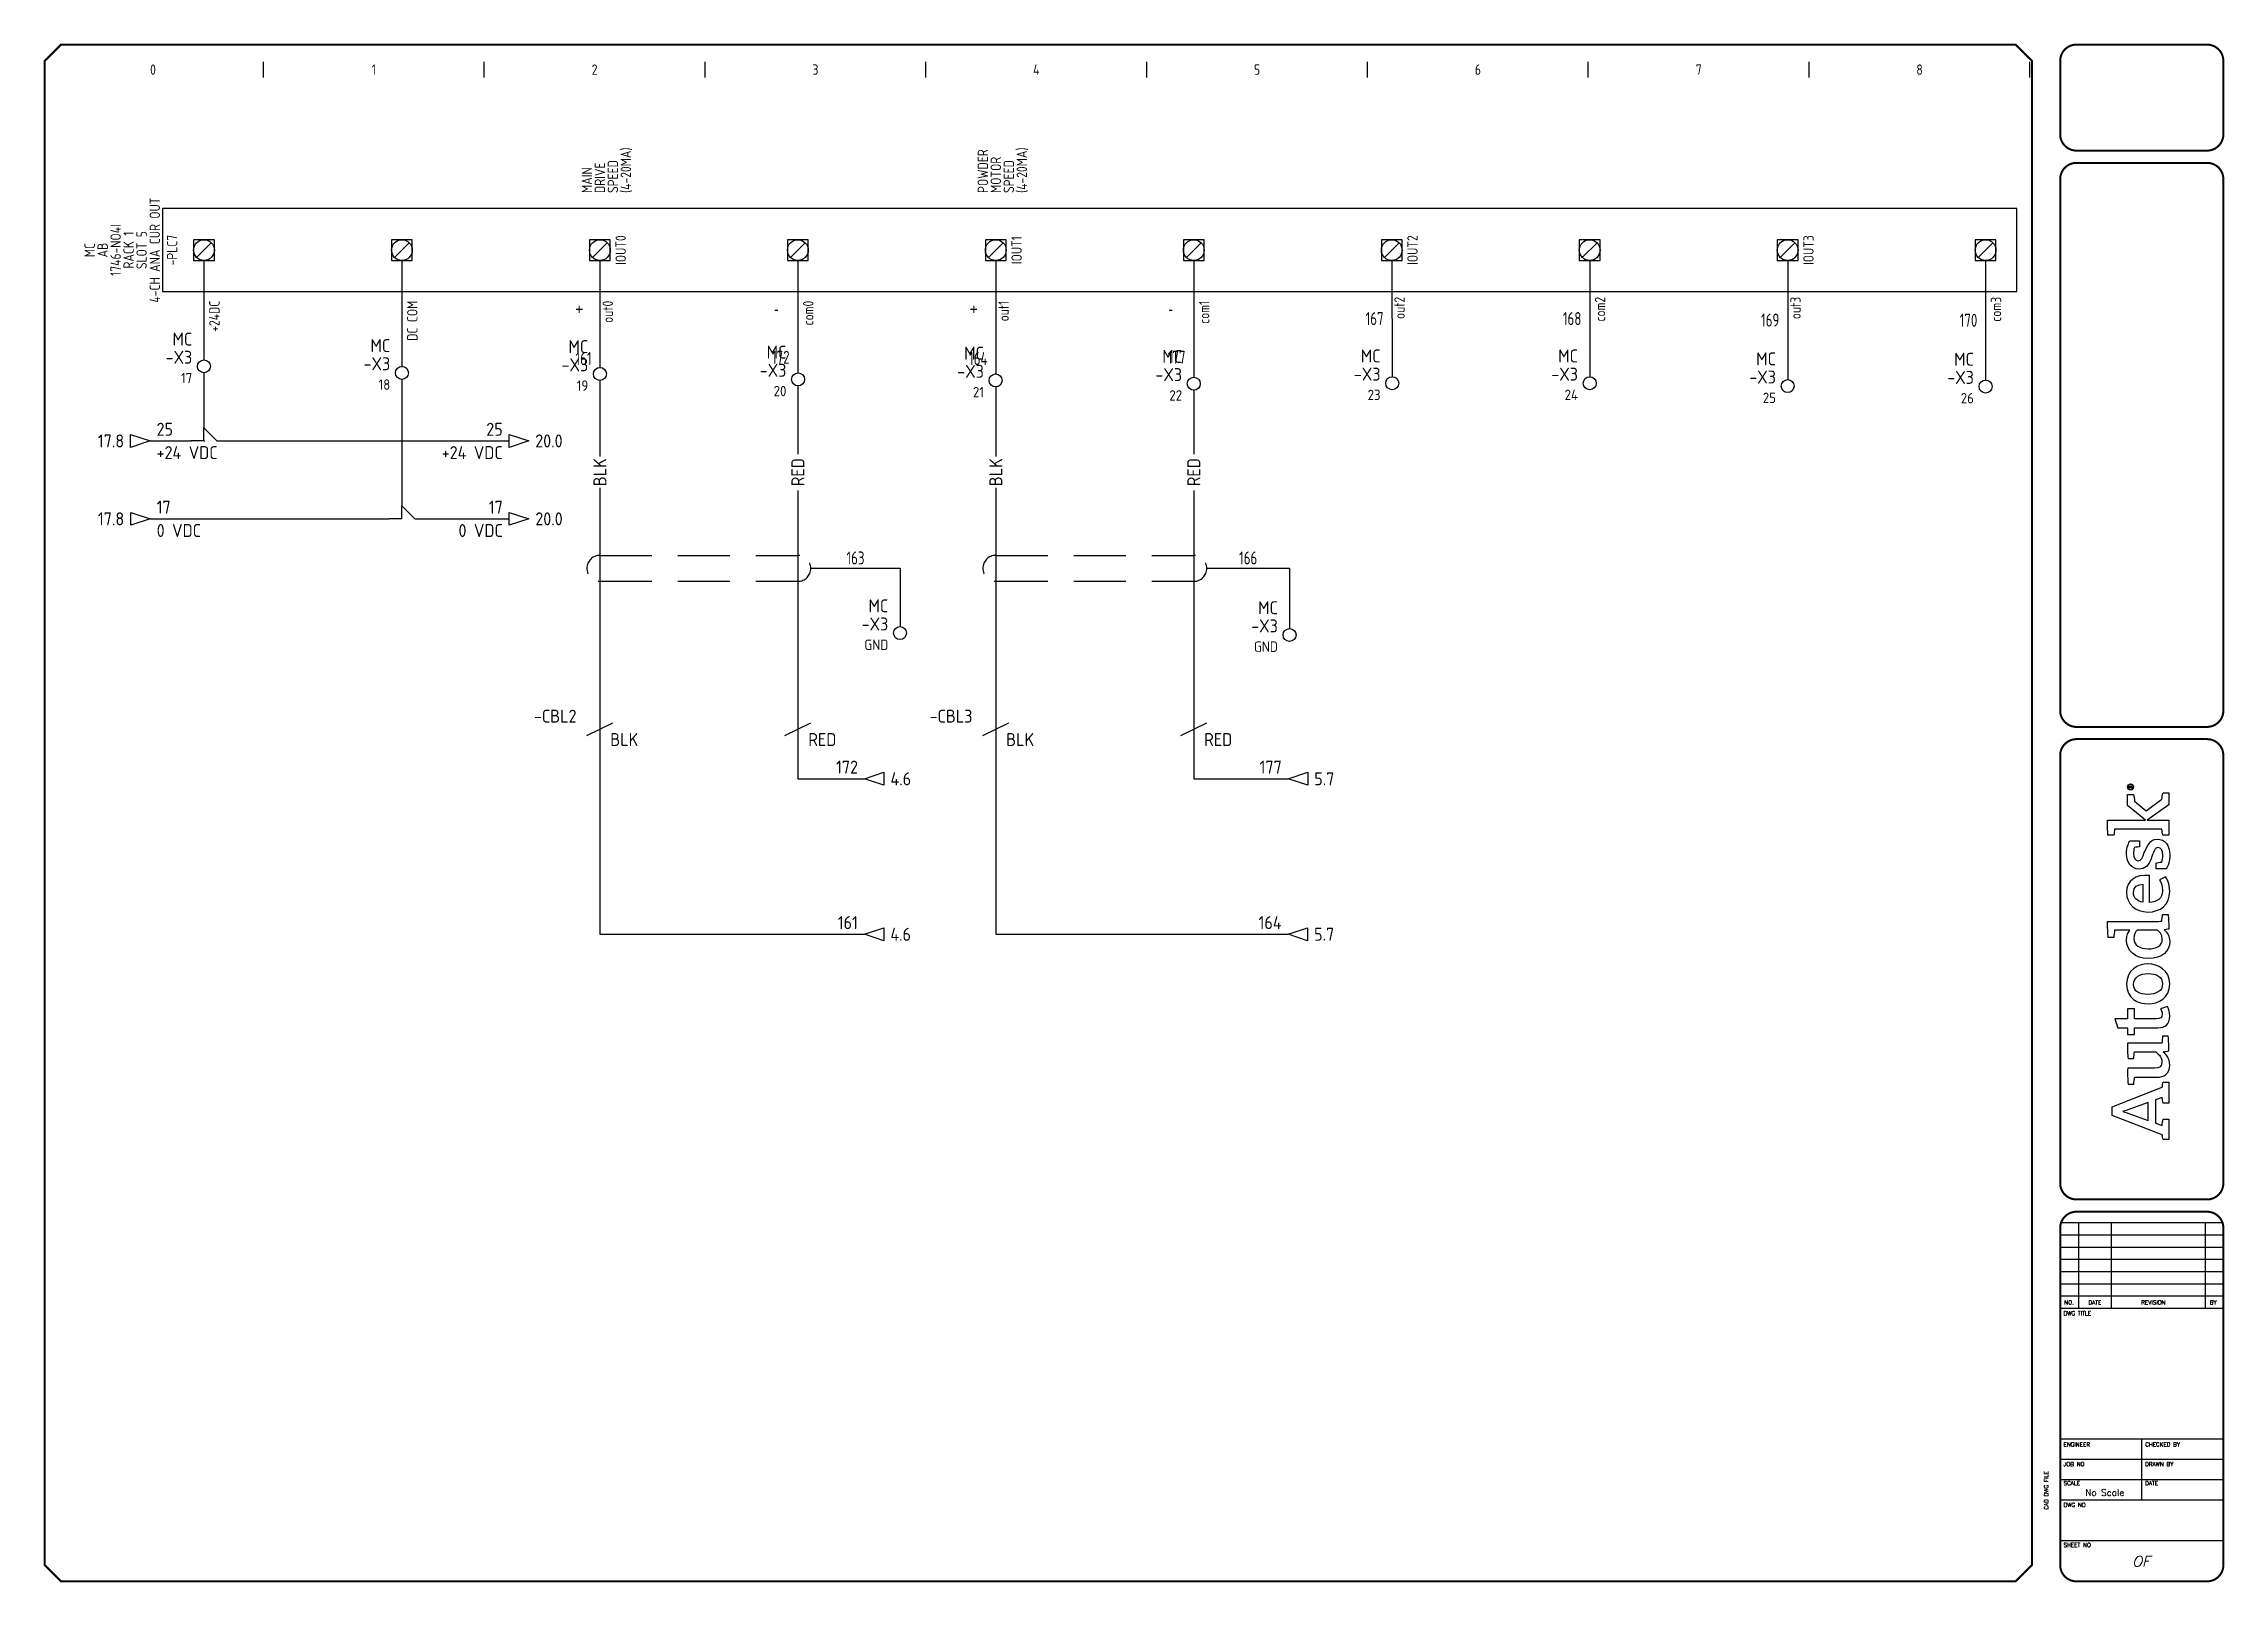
# Model space of a CAD drawing. Extents: x 0 to 840, y 0 to 593.
import ezdxf
from ezdxf.enums import TextEntityAlignment as Align

# ---------------------------------------------------------------- set-up
doc = ezdxf.new("R2010")
doc.units = 0
doc.header["$LTSCALE"] = 10
doc.header["$MEASUREMENT"] = 0
doc.linetypes.add('DASHED', pattern=[0.75, 0.5, -0.25])
for name, color, linetype in [('BLK_1.0mm^2', 7, 'Continuous'), ('BLU_1.0mm^2', 5, 'Continuous'), ('DESC', 150, 'Continuous'), ('GRN_1.0mm^2', 3, 'Continuous'), ('GRN_2.5mm^2', 3, 'Continuous'), ('GRY_0.5mm^2', 9, 'Continuous'), ('LAYER_1', 160, 'Continuous'), ('LINK', 9, 'DASHED'), ('LOC', 8, 'Continuous'), ('MISC', 7, 'Continuous'), ('RED_1.0mm^2', 1, 'Continuous'), ('SYMS', 7, 'Continuous'), ('TAGS', 150, 'Continuous'), ('TERMS', 123, 'Continuous'), ('TITLE', 7, 'Continuous'), ('WIRENO', 72, 'Continuous'), ('WIREREF', 52, 'Continuous'), ('WIREREF_DEST', 52, 'Continuous'), ('XREF', 7, 'Continuous')]:
    doc.layers.add(name, color=color, linetype=linetype)
doc.styles.add('ITALIC', font='ITALIC')
doc.styles.add('SIMPLEX', font='simplex')
doc.styles.add('WD_IEC', font='isocp2.shx', dxfattribs={"width": 0.9, "height": 4})

msp = doc.modelspace()

# ---------------------------------------------------------------- texts
at = {"layer": 'SYMS', "ltscale": 4}
for s, p in [('+', (205, 488.75)), ('-', (281.5, 488.75)), ('+', (356.88, 488.75)), ('-', (433.38, 488.75))]:
    msp.add_text(s, height=4, dxfattribs=at).set_placement(p)

# ---------------------------------------------------------------- blocks, each defined once
blk = doc.blocks.new('PLCIO_4641')
at = {"layer": 'SYMS', "ltscale": 4}
for p, q in [((-16, 16), (-16, -16)), ((697.8, 16), (-16, 16)), ((697.8, -16), (697.8, 16)), ((-16, -16), (697.8, -16))]:
    blk.add_line(p, q, dxfattribs=at)
at = {"layer": 'SYMS'}
for p, q in [((-4, 4), (-4, -4)), ((4, 4), (-4, 4)), ((-2.83, -2.83), (2.83, 2.83)), ((4, -4), (4, 4)), ((72.2, 4), (72.2, -4)), ((80.2, 4), (72.2, 4)), ((73.37, -2.83), (79.03, 2.83)), ((80.2, -4), (80.2, 4)), ((148.4, 4), (148.4, -4)), ((156.4, 4), (148.4, 4)), ((149.57, -2.83), (155.23, 2.83)), ((156.4, -4), (156.4, 4)), ((224.6, 4), (224.6, -4)), ((232.6, 4), (224.6, 4)), ((225.77, -2.83), (231.43, 2.83)), ((232.6, -4), (232.6, 4)), ((300.8, 4), (300.8, -4)), ((308.8, 4), (300.8, 4)), ((301.97, -2.83), (307.63, 2.83)), ((308.8, -4), (308.8, 4)), ((377, 4), (377, -4)), ((385, 4), (377, 4)), ((378.17, -2.83), (383.83, 2.83)), ((385, -4), (385, 4)), ((453.2, 4), (453.2, -4)), ((461.2, 4), (453.2, 4)), ((454.37, -2.83), (460.03, 2.83)), ((461.2, -4), (461.2, 4)), ((529.4, 4), (529.4, -4)), ((537.4, 4), (529.4, 4)), ((530.57, -2.83), (536.23, 2.83)), ((537.4, -4), (537.4, 4)), ((605.6, 4), (605.6, -4)), ((613.6, 4), (605.6, 4)), ((606.77, -2.83), (612.43, 2.83)), ((613.6, -4), (613.6, 4)), ((681.8, 4), (681.8, -4)), ((689.8, 4), (681.8, 4)), ((682.97, -2.83), (688.63, 2.83)), ((689.8, -4), (689.8, 4)), ((-4, -4), (4, -4)), ((72.2, -4), (80.2, -4)), ((148.4, -4), (156.4, -4)), ((224.6, -4), (232.6, -4)), ((300.8, -4), (308.8, -4)), ((377, -4), (385, -4)), ((453.2, -4), (461.2, -4)), ((529.4, -4), (537.4, -4)), ((605.6, -4), (613.6, -4)), ((681.8, -4), (689.8, -4))]:
    blk.add_line(p, q, dxfattribs=at)
for centre in [(0, 0), (76.2, 0), (152.4, 0), (228.6, 0), (304.8, 0), (381, 0), (457.2, 0), (533.4, 0), (609.6, 0), (685.8, 0)]:
    blk.add_circle(centre, 4, dxfattribs=at)
at = {"layer": 'SYMS', "style": 'WD_IEC', "width": 0.9}
for tag, p in [('DESCA03', (149.4, 22)), ('DESCB03', (154.4, 22)), ('DESCC03', (159.4, 22)), ('DESCD03', (164.4, 22)), ('DESCE03', (169.4, 22)), ('DESCA05', (301.8, 22)), ('DESCB05', (306.8, 22)), ('DESCC05', (311.8, 22)), ('DESCD05', (316.8, 22)), ('DESCE05', (321.8, 22)), ('DESCA07', (454.2, 22)), ('DESCB07', (459.2, 22)), ('DESCC07', (464.2, 22)), ('DESCD07', (469.2, 22)), ('DESCE07', (474.2, 22)), ('DESCA09', (606.6, 22)), ('DESCB09', (611.6, 22)), ('DESCC09', (616.6, 22)), ('DESCD09', (621.6, 22)), ('DESCE09', (626.6, 22))]:
    blk.add_attdef(tag, p, '', height=4, rotation=90, dxfattribs=at)
at = {"layer": 'SYMS', "style": 'WD_IEC'}
for tag, width, p in [('INST', 0.8, (-47, 0)), ('LOC', 0.8, (-42, 0)), ('MFG', 0.8, (-37, 0)), ('CAT', 0.8, (-32, 0)), ('LINE1', 0.9, (-27, 0)), ('LINE2', 0.9, (-22, 0)), ('DESC', 0.9, (-16.95, 0)), ('TAG', 0.8, (-10.29, 0)), ('TERM01', 0.9, (-5, 0)), ('TERM02', 0.9, (70.2, 0)), ('TERM03', 0.9, (146.4, 0)), ('TERM04', 0.9, (222.6, 0)), ('TERM05', 0.9, (298.8, 0)), ('TERM06', 0.9, (375, 0)), ('TERM07', 0.9, (451.2, 0)), ('TERM08', 0.9, (527.4, 0)), ('TERM09', 0.9, (603.6, 0)), ('TERM10', 0.9, (679.8, 0))]:
    blk.add_attdef(tag, text='', height=4, rotation=90, dxfattribs=dict(at, width=width)).set_placement(p, align=Align.CENTER)
at = {"layer": 'SYMS', "style": 'WD_IEC', "width": 0.8}
for tag, p in [('TAGA03', (158.4, 0)), ('TAGA05', (310.8, 0)), ('TAGA07', (463.2, 0)), ('TAGA09', (615.6, 0))]:
    blk.add_attdef(tag, text='', height=4, rotation=90, dxfattribs=at).set_placement(p, align=Align.TOP_CENTER)
at = {"layer": 'SYMS', "linetype": 'Continuous', "style": 'WD_IEC', "width": 0.9, "flags": 9}
blk.add_attdef('ASSYCODE', text='', height=0.64, rotation=90, dxfattribs=at).set_placement((-34.28, -7.36), align=Align.CENTER)
at = {"layer": 'SYMS', "style": 'WD_IEC', "width": 0.9, "flags": 1}
for tag, p in [('X8TERM01', (0, -4)), ('X8TERM02', (76.2, -4)), ('X8TERM03', (152.4, -4)), ('X8TERM04', (228.6, -4)), ('X8TERM05', (304.8, -4)), ('X8TERM06', (381, -4)), ('X8TERM07', (457.2, -4)), ('X8TERM08', (533.4, -4)), ('X8TERM09', (609.6, -4)), ('X8TERM10', (685.8, -4))]:
    blk.add_attdef(tag, text='', height=0.64, rotation=90, dxfattribs=at).set_placement(p, align=Align.RIGHT)
at = {"layer": 'SYMS', "style": 'WD_IEC', "width": 0.9}
for tag, p in [('TERMDESC01', (2, -6)), ('TERMDESC02', (78.2, -6)), ('TERMDESC03', (153.4, -6)), ('TERMDESC04', (230.6, -6)), ('TERMDESC05', (305.8, -6)), ('TERMDESC06', (383, -6)), ('TERMDESC07', (458.2, -6)), ('TERMDESC08', (535.4, -6)), ('TERMDESC09', (610.6, -6)), ('TERMDESC10', (687.8, -6))]:
    blk.add_attdef(tag, text='', height=4, rotation=90, dxfattribs=at).set_placement(p, align=Align.TOP_RIGHT)
blk = doc.blocks.new('VW02')
for p, q in [((-2.5, -1.25), (2.5, 1.25)), ((0, 1.25), (0, -1.25))]:
    blk.add_line(p, q)
at = {"style": 'WD_IEC', "flags": 1}
for tag, height, p in [('INST', 2.5, (-4.5, 8.25)), ('LOC', 2.5, (-4.5, 4.75)), ('XREF', 2.7, (-4.5, -3.75)), ('DESC1', 2.5, (-4.5, -7.75)), ('DESC3', 2.5, (-4.5, -14.75)), ('DESC2', 2.5, (-4.5, -11.25))]:
    blk.add_attdef(tag, text='', height=height, dxfattribs=at).set_placement(p, align=Align.RIGHT)
at = {"style": 'WD_IEC'}
blk.add_attdef('TAG2', text='', height=2.5, dxfattribs=at).set_placement((-4.5, 1.25), align=Align.RIGHT)
at = {"style": 'WD_IEC', "flags": 1}
for tag, p, height in [('X4LINK', (-1, 0), 0.32), ('X2TERM01', (0, 1.25), 0.32), ('X1LINK', (1, 0), 0.32), ('X8TERM01', (0, -1.25), 0.32), ('FAMILY', (3.06, -11.76), 1)]:
    blk.add_attdef(tag, p, '', height=height, dxfattribs=at)
at = {"style": 'WD_IEC'}
blk.add_attdef('RATING1', text='', height=2.5, dxfattribs=at).set_placement((2, -2), align=Align.MIDDLE_LEFT)
blk = doc.blocks.new('VT0_LGENERIC')
at = {"style": 'WD_IEC'}
blk.add_attdef('COLOR', text='', height=2.5, rotation=90, dxfattribs=at).set_placement((0, 0), align=Align.MIDDLE_CENTER)
at = {"style": 'WD_IEC', "flags": 1}
for tag, p, height in [('X2TERM01', (0, 4), 0.16), ('X2_TINY_DOT_DONT_REMOVE', (0, 4), 0.0001), ('X8TERM01', (0, -4), 0.16), ('X8_TINY_DOT_DONT_REMOVE', (0, -4), 0.0001)]:
    blk.add_attdef(tag, p, '', height=height, rotation=90, dxfattribs=at)
blk = doc.blocks.new('HA1S1')
blk.add_lwpolyline([(0, 1.25), (3.75, 0), (0, -1.25)], close=True)
at = {"style": 'WD_IEC'}
for tag, height, flags, p in [('WIRENO', 2.5, 8, (-1.25, 1)), ('SIGCODE', 1, 1, (5, 1.8))]:
    blk.add_attdef(tag, text='', height=height, dxfattribs=dict(at, flags=flags)).set_placement(p, align=Align.RIGHT)
at = {"style": 'WD_IEC', "flags": 1}
blk.add_attdef('X4TERM01', (0, 0), '', height=0.32, dxfattribs=at)
at = {"style": 'WD_IEC'}
blk.add_attdef('XREF', text='', height=2.5, dxfattribs=at).set_placement((5, 0), align=Align.MIDDLE_LEFT)
blk.add_attdef('DESC1', text='', height=2.5, dxfattribs=at).set_placement((-1.25, -1), align=Align.TOP_RIGHT)
blk = doc.blocks.new('VW01')
for p, q in [((-2.5, -1.25), (2.5, 1.25)), ((0, 1.25), (0, -1.25))]:
    blk.add_line(p, q)
at = {"style": 'WD_IEC', "flags": 1}
for tag, height, p in [('INST', 2.5, (-4.5, 8.25)), ('LOC', 2.5, (-4.5, 4.75)), ('XREF', 2.7, (-4.5, -3.75)), ('DESC1', 2.5, (-4.5, -7.75)), ('DESC3', 2.5, (-4.5, -14.75)), ('DESC2', 2.5, (-4.5, -11.25))]:
    blk.add_attdef(tag, text='', height=height, dxfattribs=at).set_placement(p, align=Align.RIGHT)
at = {"style": 'WD_IEC'}
blk.add_attdef('TAG1', text='', height=2.5, dxfattribs=at).set_placement((-4.5, 1.25), align=Align.RIGHT)
at = {"style": 'WD_IEC', "flags": 1}
for tag, p, height in [('X4LINK', (-1, 0), 0.32), ('X2TERM01', (0, 1.25), 0.32), ('X1LINK', (1, 0), 0.32), ('X8TERM01', (0, -1.25), 0.32), ('MFG', (3.06, -7.26), 1), ('CAT', (3.06, -8.76), 1), ('ASSYCODE', (3.06, -10.26), 1), ('FAMILY', (3.06, -11.76), 1), ('CATDESC', (3.06, -13.26), 1)]:
    blk.add_attdef(tag, p, '', height=height, dxfattribs=at)
at = {"style": 'WD_IEC'}
blk.add_attdef('RATING1', text='', height=2.5, dxfattribs=at).set_placement((2, -2), align=Align.MIDDLE_LEFT)
blk = doc.blocks.new('VS0_11')
blk.add_line((0, 1.25), (0, -1.25))
at = {"linetype": 'DASHED'}
blk.add_arc((0, 0), 2.5, 90, 270, dxfattribs=at)
at = {"style": 'WD_IEC', "flags": 1}
for tag, p in [('X1LINKR', (0, 2.5)), ('X2TERM01', (0, 1.25)), ('X8TERM01', (0, -1.25)), ('X1LINKL', (0, -2.5))]:
    blk.add_attdef(tag, p, '', height=0.32, dxfattribs=at)
blk = doc.blocks.new('VS0_21')
blk.add_line((0, 1.25), (0, -1.25))
at = {"linetype": 'DASHED'}
blk.add_arc((0, 0), 2.5, 270, 90, dxfattribs=at)
at = {"style": 'WD_IEC', "flags": 1}
blk.add_attdef('X1TERMDESC02', text='', height=2, rotation=90, dxfattribs=at).set_placement((3.76, 0.25), align=Align.TOP_LEFT)
for tag, p in [('WD_NOTJUMPERED', (2.5, 1.79)), ('X1TERM02', (2.5, 0))]:
    blk.add_attdef(tag, p, '', height=0.32, rotation=90, dxfattribs=at)
for tag, p in [('X4LINKR', (0, 2.5)), ('X2TERM01', (0, 1.25)), ('X8TERM01', (0, -1.25)), ('X4LINKL', (0, -2.5))]:
    blk.add_attdef(tag, p, '', height=0.32, dxfattribs=at)
blk = doc.blocks.new('HA1D3')
blk.add_lwpolyline([(0, 0), (-3.75, -1.25), (-3.75, 1.25)], close=True)
at = {"style": 'WD_IEC'}
blk.add_attdef('XREF', text='', height=2.5, dxfattribs=at).set_placement((-5, 0), align=Align.MIDDLE_RIGHT)
at = {"style": 'WD_IEC', "flags": 1}
blk.add_attdef('SIGCODE', text='', height=1, dxfattribs=at).set_placement((-2.5, 1.8), align=Align.RIGHT)
at = {"style": 'WD_IEC'}
for tag, p, height, flags in [('X1TERM01', (0, 0), 0.32, 1), ('WIRENO', (1.25, 1), 2.5, 8)]:
    blk.add_attdef(tag, p, '', height=height, dxfattribs=dict(at, flags=flags))
blk.add_attdef('DESC1', text='', height=2.5, dxfattribs=at).set_placement((1.25, -1), align=Align.TOP_LEFT)
blk = doc.blocks.new('AI9-BLK2')
at = {"layer": 'LAYER_1', "color": 7}
blk.add_circle((0, 0), 2.03, dxfattribs=at)
blk.add_open_spline([(1.7, 0), (1.7, -1), (1, -1.8), (0, -1.8), (-1, -1.8), (-1.7, -1), (-1.7, 0), (-1.7, 1), (-1, 1.8), (0, 1.8), (1, 1.8), (1.7, 1), (1.7, 0)], degree=3, knots=[0, 0, 0, 0, 1, 1, 1, 2, 2, 2, 3, 3, 3, 4, 4, 4, 4], dxfattribs=at)
blk = doc.blocks.new('AI9-BLK1')
at = {"layer": 'LAYER_1', "color": 7}
for points, knots in [([(0.7, -1.1), (0.7, -1.1), (0.2, -0.4), (0.2, -0.4), (0.1, -0.2), (0, -0.2), (-0.1, -0.1), (0.3, 0), (0.5, 0.2), (0.5, 0.5), (0.5, 0.8), (0.3, 1.1), (-0.2, 1.1), (-0.2, 1.1), (-0.8, 1.1), (-0.8, 1.1), (-0.8, 1.1), (-0.8, -1.1), (-0.8, -1.1), (-0.8, -1.1), (-0.5, -1.1), (-0.5, -1.1), (-0.5, -1.1), (-0.5, -0.1), (-0.5, -0.1), (-0.4, -0.1), (-0.3, -0.2), (-0.2, -0.3), (-0.2, -0.3), (0.3, -1.1), (0.3, -1.1), (0.3, -1.1), (0.7, -1.1), (0.7, -1.1)], [0, 0, 0, 0, 1, 1, 1, 2, 2, 2, 3, 3, 3, 4, 4, 4, 5, 5, 5, 6, 6, 6, 7, 7, 7, 8, 8, 8, 9, 9, 9, 10, 10, 10, 11, 11, 11, 11]), ([(0.2, 0.5), (0.2, 0.2), (-0.1, 0.1), (-0.3, 0.1), (-0.3, 0.1), (-0.5, 0.1), (-0.5, 0.1), (-0.5, 0.1), (-0.5, 0.8), (-0.5, 0.8), (-0.5, 0.8), (-0.2, 0.8), (-0.2, 0.8), (0.1, 0.8), (0.2, 0.7), (0.2, 0.5)], [0, 0, 0, 0, 1, 1, 1, 2, 2, 2, 3, 3, 3, 4, 4, 4, 5, 5, 5, 5])]:
    blk.add_open_spline(points, degree=3, knots=knots, dxfattribs=at)
blk = doc.blocks.new('LOGO')
for points, knots in [([(35.2, 4.3), (35.2, 4.3), (22.1, 38.1), (22.1, 38.1), (22.1, 38.1), (16.1, 38.1), (16.1, 38.1), (16.1, 38.1), (3.2, 4.3), (3.2, 4.3), (2.2, 4.2), (0.9, 4), (0, 3.7), (0, 3.7), (0, 0), (0, 0), (0, 0), (13.7, 0), (13.7, 0), (13.7, 0), (13.7, 3.7), (13.7, 3.7), (12.4, 4), (10.9, 4.3), (9.5, 4.4), (9.5, 4.4), (11.1, 8.8), (11.1, 8.8), (11.1, 8.8), (26.8, 8.8), (26.8, 8.8), (26.8, 8.8), (28.4, 4.3), (28.4, 4.3), (27, 4.2), (25.8, 4), (24.5, 3.7), (24.5, 3.7), (24.5, 0), (24.5, 0), (24.5, 0), (38.7, 0), (38.7, 0), (38.7, 0), (38.7, 3.7), (38.7, 3.7), (37.9, 3.9), (36, 4.3), (35.2, 4.3)], [0, 0, 0, 0, 1, 1, 1, 2, 2, 2, 3, 3, 3, 4, 4, 4, 5, 5, 5, 6, 6, 6, 7, 7, 7, 8, 8, 8, 9, 9, 9, 10, 10, 10, 11, 11, 11, 12, 12, 12, 13, 13, 13, 14, 14, 14, 15, 15, 15, 16, 16, 16, 16]), ([(12.8, 13.8), (12.8, 13.8), (16.6, 24.3), (16.6, 24.3), (17.8, 27.5), (18.2, 28.8), (18.8, 30.9), (18.8, 30.9), (18.9, 30.9), (18.9, 30.9), (19.6, 28.9), (20, 27.5), (21.1, 24.3), (21.1, 24.3), (24.9, 13.8), (24.9, 13.8), (24.9, 13.8), (12.8, 13.8), (12.8, 13.8)], [0, 0, 0, 0, 1, 1, 1, 2, 2, 2, 3, 3, 3, 4, 4, 4, 5, 5, 5, 6, 6, 6, 6]), ([(70.8, 23.1), (70.8, 23.1), (70.8, 27.7), (70.8, 27.7), (70.8, 27.7), (75.3, 27.7), (75.3, 27.7), (75.3, 27.7), (75.3, 34.3), (75.3, 34.3), (75.3, 34.3), (81.3, 36.2), (81.3, 36.2), (81.3, 36.2), (81.3, 27.7), (81.3, 27.7), (81.3, 27.7), (88, 27.7), (88, 27.7), (88, 27.7), (88, 23.1), (88, 23.1), (88, 23.1), (81.3, 23.1), (81.3, 23.1), (81.3, 23.1), (81.3, 8.4), (81.3, 8.4), (81.3, 5.6), (82.1, 4.3), (84.3, 4.3), (86, 4.3), (87.5, 5.1), (88, 5.5), (88, 5.5), (89.7, 0.9), (89.7, 0.9), (88.7, 0.3), (86.5, -0.7), (83.2, -0.7), (77.6, -0.7), (75.3, 2.4), (75.3, 7.4), (75.3, 7.4), (75.3, 23.1), (75.3, 23.1), (75.3, 23.1), (70.8, 23.1), (70.8, 23.1)], [0, 0, 0, 0, 1, 1, 1, 2, 2, 2, 3, 3, 3, 4, 4, 4, 5, 5, 5, 6, 6, 6, 7, 7, 7, 8, 8, 8, 9, 9, 9, 10, 10, 10, 11, 11, 11, 12, 12, 12, 13, 13, 13, 14, 14, 14, 15, 15, 15, 16, 16, 16, 16]), ([(147.1, 4.7), (147.1, 5.4), (147, 6.1), (147, 6.9), (147, 6.9), (147, 41.1), (147, 41.1), (143.4, 41.2), (139.3, 41), (136.1, 40.7), (136.1, 40.7), (136.1, 37), (136.1, 37), (137.7, 36.8), (139.6, 36.6), (141, 36.4), (141, 36.4), (141, 36.4), (141, 36.4), (141, 36.4), (141, 26.2), (141, 26.2), (140, 27.1), (138, 28.4), (134.3, 28.4), (127.3, 28.4), (122, 22.6), (122, 13.8), (122, 4.5), (126.6, -0.7), (133.4, -0.7), (137.1, -0.7), (139.6, 1.1), (141.3, 3.1), (141.3, 2.1), (141.6, 0.6), (141.8, 0), (145.2, -0.2), (148.7, 0.1), (151.7, 0.4), (151.7, 0.4), (151.7, 4.1), (151.7, 4.1), (150.2, 4.2), (148.4, 4.5), (147.1, 4.7)], [0, 0, 0, 0, 1, 1, 1, 2, 2, 2, 3, 3, 3, 4, 4, 4, 5, 5, 5, 6, 6, 6, 7, 7, 7, 8, 8, 8, 9, 9, 9, 10, 10, 10, 11, 11, 11, 12, 12, 12, 13, 13, 13, 14, 14, 14, 15, 15, 15, 15]), ([(229.4, 4.6), (229.4, 4.6), (221.5, 15.2), (221.5, 15.2), (221.5, 15.2), (228, 23), (228, 23), (229.4, 23.1), (231.3, 23.3), (232.4, 23.6), (232.4, 23.6), (232.4, 27.7), (232.4, 27.7), (232.4, 27.7), (225, 27.7), (225, 27.7), (225, 27.7), (215.2, 15.6), (215.2, 15.6), (215.2, 15.6), (215.2, 41.2), (215.2, 41.2), (211.8, 41.3), (208.2, 41.2), (205.1, 40.9), (205.1, 40.9), (205.1, 36.9), (205.1, 36.9), (206.5, 36.8), (208, 36.6), (209.1, 36.5), (209.1, 36.5), (209.1, 4.5), (209.1, 4.5), (207.8, 4.4), (206.3, 4.2), (205.1, 4), (205.1, 4), (205.1, 0), (205.1, 0), (205.1, 0), (215.2, 0), (215.2, 0), (215.2, 0), (215.2, 14.5), (215.2, 14.5), (215.2, 14.5), (225.6, 0), (225.6, 0), (225.6, 0), (233.7, 0), (233.7, 0), (233.7, 0), (233.7, 3.8), (233.7, 3.8), (232.2, 4.2), (230.6, 4.4), (229.4, 4.6)], [0, 0, 0, 0, 1, 1, 1, 2, 2, 2, 3, 3, 3, 4, 4, 4, 5, 5, 5, 6, 6, 6, 7, 7, 7, 8, 8, 8, 9, 9, 9, 10, 10, 10, 11, 11, 11, 12, 12, 12, 13, 13, 13, 14, 14, 14, 15, 15, 15, 16, 16, 16, 17, 17, 17, 18, 18, 18, 19, 19, 19, 19]), ([(59.7, -0.1), (59.5, 0.6), (59.2, 2.6), (59.1, 3.8), (57.8, 2), (54.9, -0.7), (50.2, -0.7), (44.2, -0.7), (42, 3.1), (42, 8.1), (42, 8.1), (42, 22.9), (42, 22.9), (40.6, 23.2), (38.8, 23.4), (37.3, 23.5), (37.3, 23.5), (37.3, 27.3), (37.3, 27.3), (40.3, 27.6), (44.4, 27.8), (48, 27.6), (48, 27.6), (48, 9.3), (48, 9.3), (48, 6.2), (49.1, 4.5), (52.3, 4.5), (55.8, 4.5), (58.4, 7.9), (59, 8.6), (59, 8.6), (59, 23), (59, 23), (57.8, 23.2), (56, 23.4), (54.6, 23.5), (54.6, 23.5), (54.6, 27.3), (54.6, 27.3), (57.6, 27.7), (61.5, 27.8), (65, 27.7), (65, 27.7), (65, 4.6), (65, 4.6), (66.3, 4.4), (68.1, 4.2), (69.6, 4.1), (69.6, 4.1), (69.6, 0.3), (69.6, 0.3), (66.7, 0), (63, -0.2), (59.7, -0.1)], [0, 0, 0, 0, 1, 1, 1, 2, 2, 2, 3, 3, 3, 4, 4, 4, 5, 5, 5, 6, 6, 6, 7, 7, 7, 8, 8, 8, 9, 9, 9, 10, 10, 10, 11, 11, 11, 12, 12, 12, 13, 13, 13, 14, 14, 14, 15, 15, 15, 16, 16, 16, 17, 17, 17, 18, 18, 18, 18]), ([(104.8, -0.7), (95.2, -0.7), (91.4, 7), (91.4, 13.8), (91.4, 20.6), (95.1, 28.4), (104.6, 28.4), (114.1, 28.4), (118.3, 20.8), (118.3, 14), (118.3, 7.2), (114.2, -0.7), (104.8, -0.7)], [0, 0, 0, 0, 1, 1, 1, 2, 2, 2, 3, 3, 3, 4, 4, 4, 4]), ([(104.5, 23.6), (99.6, 23.6), (97.8, 19.5), (97.8, 14), (97.8, 8.5), (99.9, 4.1), (104.8, 4.1), (109.8, 4.1), (111.8, 8.2), (111.8, 13.8), (111.8, 19.3), (109.5, 23.6), (104.5, 23.6)], [0, 0, 0, 0, 1, 1, 1, 2, 2, 2, 3, 3, 3, 4, 4, 4, 4]), ([(141, 7.6), (140.3, 6.7), (138.2, 4.3), (135, 4.3), (130.5, 4.3), (128.5, 8.1), (128.5, 13.8), (128.5, 19.6), (130.9, 23.5), (135.4, 23.5), (138.3, 23.5), (139.9, 22.3), (141, 21.3), (141, 21.3), (141, 7.6), (141, 7.6)], [0, 0, 0, 0, 1, 1, 1, 2, 2, 2, 3, 3, 3, 4, 4, 4, 5, 5, 5, 5]), ([(167.6, 4.1), (171.4, 4.1), (173.8, 5.5), (175, 6.2), (175, 6.2), (177.1, 2.1), (177.1, 2.1), (175.5, 1.1), (172.6, -0.7), (167.2, -0.7), (158.2, -0.7), (153.3, 5.5), (153.3, 14), (153.3, 22.5), (158.9, 28.4), (166.4, 28.4), (174.6, 28.4), (178.7, 22.5), (177.9, 12.9), (177.9, 12.9), (159.8, 12.9), (159.8, 12.9), (160, 7.9), (162.3, 4.1), (167.6, 4.1)], [0, 0, 0, 0, 1, 1, 1, 2, 2, 2, 3, 3, 3, 4, 4, 4, 5, 5, 5, 6, 6, 6, 7, 7, 7, 8, 8, 8, 8]), ([(172, 17.3), (171.9, 20.8), (170.4, 23.7), (166.3, 23.7), (162.6, 23.7), (160.6, 21.2), (159.9, 17.3), (159.9, 17.3), (172, 17.3), (172, 17.3)], [0, 0, 0, 0, 1, 1, 1, 2, 2, 2, 3, 3, 3, 3]), ([(193.3, 16.4), (190.2, 17.6), (187.8, 18.3), (187.8, 20.5), (187.8, 22.6), (189.9, 23.7), (192.6, 23.7), (194.1, 23.7), (195.6, 23.5), (196.8, 23.1), (196.9, 21.9), (197.1, 20.1), (197.3, 19.6), (197.3, 19.6), (201.3, 19.6), (201.3, 19.6), (201.3, 19.6), (201.3, 26.1), (201.3, 26.1), (200.2, 26.8), (197.1, 28.4), (192.4, 28.4), (186.5, 28.4), (182.2, 25), (182.2, 20.1), (182.2, 15.7), (184.9, 13.4), (189.1, 11.9), (193.4, 10.4), (196.7, 9.3), (196.7, 7.2), (196.7, 5.1), (195, 3.9), (191.4, 3.9), (189.9, 3.9), (188.1, 4.1), (187, 4.6), (186.9, 5.9), (186.6, 7.8), (186.3, 8.4), (186.3, 8.4), (182.3, 8.4), (182.3, 8.4), (182.3, 8.4), (182.3, 1.6), (182.3, 1.6), (182.3, 1.6), (182.3, 1.6), (182.3, 1.6), (184.1, 0.5), (187.5, -0.8), (191.8, -0.8), (198.3, -0.8), (202.4, 2.6), (202.4, 7.8), (202.4, 12.5), (197.8, 14.6), (193.3, 16.4)], [0, 0, 0, 0, 1, 1, 1, 2, 2, 2, 3, 3, 3, 4, 4, 4, 5, 5, 5, 6, 6, 6, 7, 7, 7, 8, 8, 8, 9, 9, 9, 10, 10, 10, 11, 11, 11, 12, 12, 12, 13, 13, 13, 14, 14, 14, 15, 15, 15, 16, 16, 16, 17, 17, 17, 18, 18, 18, 19, 19, 19, 19])]:
    blk.add_open_spline(points, degree=3, knots=knots)
for name, p in [('AI9-BLK2', (237.6, 25.7)), ('AI9-BLK1', (237.8, 25.7))]:
    blk.add_blockref(name, p)
blk = doc.blocks.new('acade_title')
at = {"layer": 'SYMS'}
for p, q in [((85, 580), (85, 586)), ((170, 580), (170, 586)), ((255, 580), (255, 586)), ((340, 580), (340, 586)), ((425, 580), (425, 586)), ((510, 580), (510, 586)), ((595, 580), (595, 586)), ((680, 580), (680, 586))]:
    blk.add_line(p, q, dxfattribs=at)
at = {"layer": 'TITLE'}
for p, q in [((765.79, 586.36), (765.79, 551.29)), ((776.63, 138.97), (839.44, 138.97)), ((783.7, 138.97), (783.7, 106)), ((796.26, 138.97), (796.26, 106)), ((832.38, 138.97), (832.38, 106)), ((776.63, 134.26), (839.44, 134.26)), ((776.63, 129.55), (839.44, 129.55)), ((776.63, 124.84), (839.44, 124.84)), ((776.63, 120.13), (839.44, 120.13)), ((776.63, 115.42), (839.44, 115.42)), ((776.63, 110.71), (839.44, 110.71)), ((776.63, 106), (839.44, 106)), ((765.79, 7.07), (765.79, 55.62)), ((776.63, 55.75), (839.44, 55.75)), ((808.04, 32.19), (808.04, 55.75)), ((776.63, 47.89), (839.44, 47.89)), ((776.63, 40.04), (839.44, 40.04)), ((776.63, 32.19), (839.44, 32.19)), ((776.63, 16.49), (839.44, 16.49))]:
    blk.add_line(p, q, dxfattribs=at)
at = {"layer": 'TITLE', "const_width": 0.784}
blk.add_lwpolyline([(765.79, 7.07), (765.79, 586.36), (759.5, 592.64), (7.07, 592.64), (0.79, 586.36), (0.79, 7.07), (7.07, 0.79), (759.5, 0.79)], close=True, dxfattribs=at)
for points in [[(782.91, 592.64, 0.414214), (776.63, 586.36, 0.414214)], [(839.44, 586.36, 0.414214), (833.16, 592.64, 0.414214)], [(776.63, 558.09, 0.414214), (782.91, 551.81, 0.414214)], [(833.16, 551.81, 0.414214), (839.44, 558.09, 0.414214)], [(782.91, 547.1, 0.414214), (776.63, 540.82, 0.414214)], [(839.44, 540.82, 0.414214), (833.16, 547.1, 0.414214)], [(776.63, 336.15, 0.414214), (782.91, 329.87, 0.414214)], [(833.16, 329.87, 0.414214), (839.44, 336.15, 0.414214)], [(782.91, 325.16, 0.414214), (776.63, 318.88, 0.414214)], [(839.44, 318.88, 0.414214), (833.16, 325.16, 0.414214)], [(776.63, 154.15, 0.414214), (782.91, 147.87, 0.414214)], [(833.16, 147.87, 0.414214), (839.44, 154.15, 0.414214)], [(782.91, 143.16, 0.414214), (776.63, 136.88, 0.414214)], [(839.44, 136.88, 0.414214), (833.16, 143.16, 0.414214)], [(776.63, 7.07, 0.414214), (782.91, 0.79, 0.414214)], [(833.16, 0.79, 0.414214), (839.44, 7.07, 0.414214)]]:
    blk.add_lwpolyline(points, format="xyb", dxfattribs=at)
for points in [[(833.16, 592.64), (782.91, 592.64)], [(776.63, 586.36), (776.63, 558.09)], [(839.44, 586.36), (839.44, 558.09)], [(833.16, 551.81), (782.91, 551.81)], [(833.16, 547.1), (782.91, 547.1)], [(776.63, 540.82), (776.63, 336.15)], [(839.44, 540.82), (839.44, 336.15)], [(782.91, 329.87), (833.16, 329.87)], [(782.91, 325.16), (833.16, 325.16)], [(782.91, 147.87), (833.16, 147.87)], [(782.91, 143.16), (833.16, 143.16)], [(776.63, 136.88), (776.63, 7.07)], [(839.44, 136.88), (839.44, 7.07)], [(782.91, 0.79), (833.16, 0.79)]]:
    blk.add_lwpolyline(points, dxfattribs=at)
at = {"layer": 'TITLE', "color": 7, "const_width": 0.784}
for points in [[(776.63, 318.88), (776.63, 154.15)], [(839.44, 318.88), (839.44, 154.15)]]:
    blk.add_lwpolyline(points, dxfattribs=at)
at = {"xscale": 0.571500000000015, "yscale": 0.571500000000015, "zscale": 0.571500000000015, "rotation": 90}
blk.add_blockref('LOGO', (818.39, 170.97), dxfattribs=at)
at = {"layer": 'SYMS', "style": 'WD_IEC', "width": 0.9}
for s, p in [('0', (42.5, 581)), ('1', (127.5, 581)), ('2', (212.5, 581)), ('3', (297.5, 581)), ('4', (382.5, 581)), ('5', (467.5, 581)), ('6', (552.5, 581)), ('7', (637.5, 581)), ('8', (722.5, 581))]:
    blk.add_text(s, height=4, dxfattribs=at).set_placement(p, align=Align.CENTER)
at = {"layer": 'TITLE', "color": 1, "style": 'SIMPLEX'}
for s, p in [('DWG TITLE', (777.94, 103.25)), ('ENGINEER', (777.94, 52.74)), ('CHECKED BY', (809.35, 52.74)), ('JOB NO', (777.94, 45.15)), ('DRAWN BY', (809.35, 45.15)), ('SCALE', (777.94, 37.82)), ('DATE', (809.35, 37.82)), ('DWG NO', (777.94, 29.44)), ('SHEET NO', (777.94, 14))]:
    blk.add_text(s, height=1.57, dxfattribs=at).set_placement(p)
at = {"layer": 'TITLE', "color": 1}
for s, height, style, p in [('NO.', 1.57, 'SIMPLEX', (780.03, 108.22)), ('DATE', 1.57, 'SIMPLEX', (789.98, 108.22)), ('REVISION', 1.57, 'SIMPLEX', (812.49, 108.22)), ('BY', 1.57, 'SIMPLEX', (835.52, 108.22)), ('OF', 4, 'ITALIC', (807.77, 8.51))]:
    blk.add_text(s, height=height, dxfattribs=dict(at, style=style)).set_placement(p, align=Align.MIDDLE)
at = {"layer": 'TITLE', "color": 1, "style": 'SIMPLEX'}
blk.add_text('CAD DWG FILE', height=1.5703, rotation=90, dxfattribs=at).set_placement((772.05, 28.4))
at = {"layer": 'TITLE', "color": 1, "style": 'ITALIC'}
for tag, height, p in [('TITLE#1', 3, (806.47, 85.58)), ('TITLE#2', 3, (806.47, 80.5)), ('TITLE#3', 3, (806.47, 75.41)), ('TITLE#4', 3, (806.47, 70.33)), ('DWG#', 4, (806.47, 20.76))]:
    blk.add_attdef(tag, text='', height=height, dxfattribs=at).set_placement(p, align=Align.CENTER)
at = {"layer": 'TITLE', "color": 1, "style": 'SIMPLEX'}
blk.add_attdef('CAD#', (772.63, 49.19), '', height=2.5, rotation=90, dxfattribs=at)
at = {"layer": 'TITLE', "color": 1}
for tag, p, height, style in [('ENGINEER', (783.37, 49.19), 2.5, 'ITALIC'), ('CHKDBY', (813.2, 49.2), 2.5, 'ITALIC'), ('JOB#', (789.06, 41.3), 2.5, 'SIMPLEX'), ('DRAWNBY', (814.95, 41.3), 2.5, 'ITALIC'), ('SCALE', (786.29, 33.76), 2.5, 'SIMPLEX'), ('DATE', (812.8, 33.76), 2.5, 'SIMPLEX'), ('SHTS', (815.9, 6.29), 4, 'ITALIC')]:
    blk.add_attdef(tag, p, '', height=height, dxfattribs=dict(at, style=style))
at = {"layer": 'TITLE', "color": 1, "style": 'ITALIC'}
blk.add_attdef('SH#', text='', height=4, dxfattribs=at).set_placement((799.54, 6.29), align=Align.RIGHT)
at = {"layer": 'TITLE', "color": 7, "flags": 9}
blk.add_attdef('WD_TB', (782.91, 0.79), '', height=3.14, dxfattribs=at)
blk = doc.blocks.new('WD_WNV')
at = {"linetype": 'Continuous', "style": 'WD_IEC', "width": 0.8}
blk.add_attdef('WIRENO', text='', height=2.5, dxfattribs=at).set_placement((-1.6, 0), align=Align.MIDDLE_RIGHT)
at = {"style": 'WD_IEC', "flags": 1}
for tag, p in [('W08USER', (-1, 0.375)), ('W04USER', (-1, 0.875)), ('W05USER', (-1, 0.75)), ('W09USER', (-1, 0.25)), ('W03USER', (-1, 1)), ('W06USER', (-1, 0.625)), ('W07USER', (-1, 0.5)), ('W02USER', (-1, 1.125)), ('W01USER', (-1, 1.25)), ('W10USER', (-1, 0.125))]:
    blk.add_attdef(tag, text='', height=0.08, dxfattribs=at).set_placement(p, align=Align.CENTER)
blk = doc.blocks.new('WD_WNH')
at = {"linetype": 'Continuous', "style": 'WD_IEC', "width": 0.8}
blk.add_attdef('WIRENO', text='', height=2.5, dxfattribs=at).set_placement((0, 0.75), align=Align.CENTER)
at = {"style": 'WD_IEC', "flags": 1}
for tag, p in [('W08USER', (0, 0.375)), ('W04USER', (0, 0.875)), ('W05USER', (0, 0.75)), ('W09USER', (0, 0.25)), ('W03USER', (0, 1)), ('W06USER', (0, 0.625)), ('W07USER', (0, 0.5)), ('W02USER', (0, 1.125)), ('W01USER', (0, 1.25)), ('W10USER', (0, 0.125))]:
    blk.add_attdef(tag, text='', height=0.08, dxfattribs=at).set_placement(p, align=Align.CENTER)
blk = doc.blocks.new('HA1D1')
blk.add_lwpolyline([(0, 0), (3.75, 1.25), (3.75, -1.25)], close=True)
at = {"style": 'WD_IEC'}
for tag, height, flags, p in [('WIRENO', 2.5, 8, (-1.25, 1)), ('SIGCODE', 1, 1, (5, 1.8))]:
    blk.add_attdef(tag, text='', height=height, dxfattribs=dict(at, flags=flags)).set_placement(p, align=Align.RIGHT)
at = {"style": 'WD_IEC', "flags": 1}
blk.add_attdef('X4TERM01', (0, 0), '', height=0.32, dxfattribs=at)
at = {"style": 'WD_IEC'}
blk.add_attdef('XREF', text='', height=2.5, dxfattribs=at).set_placement((5, 0), align=Align.MIDDLE_LEFT)
blk.add_attdef('DESC1', text='', height=2.5, dxfattribs=at).set_placement((-1.25, -1), align=Align.TOP_RIGHT)
blk = doc.blocks.new('VT0002')
blk.add_circle((0, 0), 1.25)
at = {"style": 'WD_IEC'}
for tag, p in [('INST', (-2.25, 7.5)), ('LOC', (-2.25, 4))]:
    blk.add_attdef(tag, text='', height=2.5, dxfattribs=at).set_placement(p, align=Align.RIGHT)
at = {"style": 'WD_IEC', "flags": 1}
for tag, p, height in [('ASSYCODE', (2.75, 10.75), 1), ('CATDESC', (2.75, 9.25), 1), ('MFG', (2.75, 7.25), 1.5), ('CAT', (2.75, 4.75), 1.5), ('X4TERM01', (-1.25, 0), 0.32), ('X4PIN01', (-1.25, 1), 0.4), ('X4TERMDESC01', (-1.25, 0.5), 0.4), ('X2TERM01', (0, 1.25), 0.32), ('X2PIN01', (0, 2.25), 0.4), ('X2TERMDESC01', (0, 1.75), 0.4), ('X8PIN01', (0, -0.25), 0.4), ('X1TERM01', (1.25, 0), 0.32), ('X1PIN01', (1.25, 1), 0.4), ('X1TERMDESC01', (1.25, 0.5), 0.4), ('X8TERM01', (0, -1.25), 0.32), ('X8TERMDESC01', (0, -0.75), 0.4), ('STRIPSEQ', (0, -3), 0.4), ('LINKTERM', (0, -2), 0.4)]:
    blk.add_attdef(tag, p, '', height=height, dxfattribs=at)
at = {"style": 'WD_IEC', "flags": 8}
for tag, height, p in [('TAGSTRIP', 2.5, (-2.25, 0.5)), ('TERM01', 2, (-2.25, -3.25))]:
    blk.add_attdef(tag, text='', height=height, dxfattribs=at).set_placement(p, align=Align.RIGHT)
blk = doc.blocks.new('VT0_124')
for p, q in [((0, 0), (-2.5, 0)), ((0, 0), (0, 2.5)), ((0, 2.5), (2.5, 0))]:
    blk.add_line(p, q)
at = {"style": 'WD_IEC', "flags": 1}
for tag, p in [('X4TERM01', (-2.5, 0)), ('X2TERM01', (0, 2.5)), ('WDWSEQ', (1.6, 1.48)), ('X1TERM01', (2.5, 0))]:
    blk.add_attdef(tag, p, '', height=0.4, dxfattribs=at)
blk = doc.blocks.new('HT0_124')
for p, q in [((0, 0), (-2.5, 0)), ((0, 0), (0, 2.5)), ((0, 2.5), (2.5, 0))]:
    blk.add_line(p, q)
at = {"style": 'WD_IEC', "flags": 1}
for tag, p in [('X4TERM01', (-2.5, 0)), ('X2TERM01', (0, 2.5)), ('WDWSEQ', (1.6, 1.48)), ('X1TERM01', (2.5, 0))]:
    blk.add_attdef(tag, p, '', height=0.4, dxfattribs=at)

# ---------------------------------------------------------------- linework, layer by layer
at = {"layer": 'BLK_1.0mm^2', "ltscale": 4}
for p, q in [((214.52, 463.31), (214.52, 433.96)), ((366.93, 460.8), (366.93, 433.96)), ((214.52, 421.94), (214.52, 393.44)), ((366.93, 421.94), (366.93, 393.44)), ((214.52, 388.44), (214.52, 331.5)), ((366.93, 388.44), (366.93, 331.5)), ((214.52, 326.5), (214.52, 250)), ((366.93, 326.5), (366.93, 250)), ((214.52, 250), (316.32, 250)), ((366.93, 250), (479.44, 250))]:
    msp.add_line(p, q, dxfattribs=at)
at = {"layer": 'BLU_1.0mm^2', "ltscale": 4}
for p, q in [((62.12, 466.23), (62.12, 445)), ((41.38, 440), (57.13, 440)), ((62.12, 440), (62.45, 440)), ((67.12, 440), (179.63, 440))]:
    msp.add_line(p, q, dxfattribs=at)
at = {"layer": 'GRN_1.0mm^2', "ltscale": 4}
for p, q in [((138.32, 463.72), (138.32, 415)), ((41.41, 410), (133.32, 410))]:
    msp.add_line(p, q, dxfattribs=at)
at = {"layer": 'GRN_2.5mm^2'}
msp.add_line((143.32, 410), (179.66, 410), dxfattribs=at)
at = {"layer": 'GRN_2.5mm^2', "ltscale": 4}
for p, q in [((295.73, 390.94), (330.1, 390.94)), ((330.1, 390.94), (330.1, 368.5)), ((448.12, 390.94), (480, 390.94)), ((480, 390.94), (480, 367.77))]:
    msp.add_line(p, q, dxfattribs=at)
at = {"layer": 'GRY_0.5mm^2', "ltscale": 4}
for p, q in [((62.12, 509.5), (62.12, 471.23)), ((138.32, 509.5), (138.32, 468.72)), ((214.52, 509.5), (214.52, 468.31)), ((290.73, 509.5), (290.73, 466.22)), ((366.93, 509.5), (366.93, 465.8)), ((443.12, 509.5), (443.13, 464.55)), ((519.32, 509.5), (519.45, 464.73)), ((595.52, 509.5), (595.52, 464.73)), ((671.73, 509.5), (671.73, 463.61)), ((747.93, 509.5), (747.93, 463.46))]:
    msp.add_line(p, q, dxfattribs=at)
at = {"layer": 'LINK', "ltscale": 4}
for points in [[(214.52, 395.94), (290.73, 395.94)], [(366.93, 395.94), (443.12, 395.94)], [(214.52, 385.94), (290.73, 385.94)], [(366.93, 385.94), (443.12, 385.94)]]:
    msp.add_lwpolyline(points, dxfattribs=at)
at = {"layer": 'RED_1.0mm^2', "ltscale": 4}
for p, q in [((290.73, 461.22), (290.73, 434.95)), ((443.12, 459.55), (443.13, 434.95)), ((290.73, 420.95), (290.73, 393.44)), ((443.13, 420.95), (443.12, 393.44)), ((290.73, 388.44), (290.73, 331.5)), ((443.12, 388.44), (443.12, 331.5)), ((290.73, 326.5), (290.73, 309.88)), ((443.12, 326.5), (443.12, 309.88)), ((290.73, 309.88), (316.38, 309.88)), ((443.12, 309.88), (479.5, 309.88))]:
    msp.add_line(p, q, dxfattribs=at)
at = {"layer": 'SYMS', "ltscale": 4}
msp.add_line((765, 580), (765, 586), dxfattribs=at)

# ---------------------------------------------------------------- block references
at = {"layer": 'BLU_1.0mm^2', "ltscale": 4, "xscale": 2, "yscale": 2, "zscale": 2}
msp.add_blockref('VT0_124', (62.12, 440), dxfattribs=at)
at = {"layer": 'GRN_2.5mm^2', "ltscale": 4, "xscale": 2, "yscale": 2, "zscale": 2}
msp.add_blockref('HT0_124', (138.32, 410), dxfattribs=at)
at = {"layer": 'SYMS', "ltscale": 4}
ref = msp.add_blockref('acade_title', (0, 0), dxfattribs=at)
ref.add_attrib('SCALE', 'No Scale', (786.29, 33.76), dxfattribs={"layer": 'MISC', "color": 1, "height": 2.5, "style": 'SIMPLEX'})
ref = msp.add_blockref('PLCIO_4641', (62.12, 513.5), dxfattribs=at)
ref.add_attrib('TERMDESC01', '+24DC', dxfattribs={"layer": 'TERMS', "height": 4, "rotation": 90, "style": 'WD_IEC', "width": 0.9}).set_placement((64.12, 494), align=Align.TOP_RIGHT)
ref.add_attrib('LINE1', 'RACK 1', dxfattribs={"layer": 'MISC', "height": 4, "rotation": 90, "style": 'WD_IEC', "width": 0.9}).set_placement((35.12, 513.5), align=Align.CENTER)
ref.add_attrib('LINE2', 'SLOT 5', dxfattribs={"layer": 'MISC', "height": 4, "rotation": 90, "style": 'WD_IEC', "width": 0.9}).set_placement((40.12, 513.5), align=Align.CENTER)
ref.add_attrib('MFG', 'AB', dxfattribs={"layer": 'MISC', "height": 4, "rotation": 90, "style": 'WD_IEC', "width": 0.9}).set_placement((25.12, 513.5), align=Align.CENTER)
ref.add_attrib('LOC', 'MC', dxfattribs={"layer": 'LOC', "height": 4, "rotation": 90, "style": 'WD_IEC', "width": 0.9}).set_placement((20.12, 513.5), align=Align.CENTER)
ref.add_attrib('CAT', '1746-NO4I', dxfattribs={"layer": 'MISC', "height": 4, "rotation": 90, "style": 'WD_IEC', "width": 0.9}).set_placement((30.12, 513.5), align=Align.CENTER)
ref.add_attrib('DESC', '4-CH ANA CUR OUT', dxfattribs={"layer": 'DESC', "height": 4, "rotation": 90, "style": 'WD_IEC', "width": 0.9}).set_placement((45.18, 513.5), align=Align.CENTER)
ref.add_attrib('TAG', '-PLC7', dxfattribs={"layer": 'TAGS', "height": 4, "rotation": 90, "style": 'WD_IEC', "width": 0.9}).set_placement((51.84, 513.5), align=Align.CENTER)
ref.add_attrib('TERMDESC02', 'DC COM', dxfattribs={"layer": 'TERMS', "height": 4, "rotation": 90, "style": 'WD_IEC', "width": 0.9}).set_placement((140.32, 494), align=Align.TOP_RIGHT)
ref.add_attrib('TAGA03', 'IOUT0', dxfattribs={"layer": 'TAGS', "height": 4, "rotation": 90, "style": 'WD_IEC', "width": 0.9}).set_placement((220.53, 513.5), align=Align.TOP_CENTER)
ref.add_attrib('DESCA03', 'MAIN', (211.53, 535.5), dxfattribs={"layer": 'DESC', "height": 4, "rotation": 90, "style": 'WD_IEC', "width": 0.9})
ref.add_attrib('DESCB03', 'DRIVE', (216.53, 535.5), dxfattribs={"layer": 'DESC', "height": 4, "rotation": 90, "style": 'WD_IEC', "width": 0.9})
ref.add_attrib('TERMDESC03', 'out0', dxfattribs={"layer": 'TERMS', "height": 4, "rotation": 90, "style": 'WD_IEC', "width": 0.9}).set_placement((215.53, 494), align=Align.TOP_RIGHT)
ref.add_attrib('DESCC03', 'SPEED', (221.53, 535.5), dxfattribs={"layer": 'DESC', "height": 4, "rotation": 90, "style": 'WD_IEC', "width": 0.9})
ref.add_attrib('DESCD03', '(4-20MA)', (226.53, 535.5), dxfattribs={"layer": 'DESC', "height": 4, "rotation": 90, "style": 'WD_IEC', "width": 0.9})
ref.add_attrib('TERMDESC04', 'com0', dxfattribs={"layer": 'TERMS', "height": 4, "rotation": 90, "style": 'WD_IEC', "width": 0.9}).set_placement((292.73, 494), align=Align.TOP_RIGHT)
ref.add_attrib('TAGA05', 'IOUT1', dxfattribs={"layer": 'TAGS', "height": 4, "rotation": 90, "style": 'WD_IEC', "width": 0.9}).set_placement((372.93, 513.5), align=Align.TOP_CENTER)
ref.add_attrib('DESCA05', 'POWDER', (363.93, 535.5), dxfattribs={"layer": 'DESC', "height": 4, "rotation": 90, "style": 'WD_IEC', "width": 0.9})
ref.add_attrib('DESCB05', 'MOTOR', (368.93, 535.5), dxfattribs={"layer": 'DESC', "height": 4, "rotation": 90, "style": 'WD_IEC', "width": 0.9})
ref.add_attrib('TERMDESC05', 'out1', dxfattribs={"layer": 'TERMS', "height": 4, "rotation": 90, "style": 'WD_IEC', "width": 0.9}).set_placement((367.93, 494), align=Align.TOP_RIGHT)
ref.add_attrib('DESCC05', 'SPEED', (373.93, 535.5), dxfattribs={"layer": 'DESC', "height": 4, "rotation": 90, "style": 'WD_IEC', "width": 0.9})
ref.add_attrib('DESCD05', '(4-20MA)', (378.93, 535.5), dxfattribs={"layer": 'DESC', "height": 4, "rotation": 90, "style": 'WD_IEC', "width": 0.9})
ref.add_attrib('TERMDESC06', 'com1', dxfattribs={"layer": 'TERMS', "height": 4, "rotation": 90, "style": 'WD_IEC', "width": 0.9}).set_placement((445.12, 494), align=Align.TOP_RIGHT)
ref.add_attrib('TAGA07', 'IOUT2', dxfattribs={"layer": 'TAGS', "height": 4, "rotation": 90, "style": 'WD_IEC', "width": 0.9}).set_placement((525.32, 513.5), align=Align.TOP_CENTER)
ref.add_attrib('TERMDESC07', 'out2', dxfattribs={"layer": 'TERMS', "height": 4, "rotation": 90, "style": 'WD_IEC', "width": 0.9}).set_placement((520.32, 495.5), align=Align.TOP_RIGHT)
ref.add_attrib('TERMDESC08', 'com2', dxfattribs={"layer": 'TERMS', "height": 4, "rotation": 90, "style": 'WD_IEC', "width": 0.9}).set_placement((597.52, 495.5), align=Align.TOP_RIGHT)
ref.add_attrib('TAGA09', 'IOUT3', dxfattribs={"layer": 'TAGS', "height": 4, "rotation": 90, "style": 'WD_IEC', "width": 0.9}).set_placement((677.73, 513.5), align=Align.TOP_CENTER)
ref.add_attrib('TERMDESC09', 'out3', dxfattribs={"layer": 'TERMS', "height": 4, "rotation": 90, "style": 'WD_IEC', "width": 0.9}).set_placement((672.73, 495.5), align=Align.TOP_RIGHT)
ref.add_attrib('TERMDESC10', 'com3', dxfattribs={"layer": 'TERMS', "height": 4, "rotation": 90, "style": 'WD_IEC', "width": 0.9}).set_placement((749.93, 495.5), align=Align.TOP_RIGHT)
ref = msp.add_blockref('VT0002', (62.12, 468.73), dxfattribs=dict(at, xscale=2, yscale=2, zscale=2))
ref.add_attrib('TAGSTRIP', '-X3', dxfattribs={"layer": 'TAGS', "height": 5, "style": 'WD_IEC', "flags": 8}).set_placement((57.62, 469.73), align=Align.RIGHT)
ref.add_attrib('LOC', 'MC', dxfattribs={"layer": 'LOC', "height": 5, "style": 'WD_IEC'}).set_placement((57.62, 476.73), align=Align.RIGHT)
ref.add_attrib('TERM01', '17', dxfattribs={"layer": 'TERMS', "height": 4, "style": 'WD_IEC', "flags": 8}).set_placement((57.62, 462.23), align=Align.RIGHT)
ref = msp.add_blockref('VT0002', (138.32, 466.22), dxfattribs=dict(at, xscale=2, yscale=2, zscale=2))
ref.add_attrib('TAGSTRIP', '-X3', dxfattribs={"layer": 'TAGS', "height": 5, "style": 'WD_IEC', "flags": 8}).set_placement((133.82, 467.22), align=Align.RIGHT)
ref.add_attrib('LOC', 'MC', dxfattribs={"layer": 'LOC', "height": 5, "style": 'WD_IEC'}).set_placement((133.82, 474.22), align=Align.RIGHT)
ref.add_attrib('TERM01', '18', dxfattribs={"layer": 'TERMS', "height": 4, "style": 'WD_IEC', "flags": 8}).set_placement((133.82, 459.72), align=Align.RIGHT)
ref = msp.add_blockref('VT0002', (214.52, 465.81), dxfattribs=dict(at, xscale=2, yscale=2, zscale=2))
ref.add_attrib('TAGSTRIP', '-X3', dxfattribs={"layer": 'TAGS', "height": 5, "style": 'WD_IEC', "flags": 8}).set_placement((210.03, 466.81), align=Align.RIGHT)
ref.add_attrib('LOC', 'MC', dxfattribs={"layer": 'LOC', "height": 5, "style": 'WD_IEC'}).set_placement((210.03, 473.81), align=Align.RIGHT)
ref.add_attrib('TERM01', '19', dxfattribs={"layer": 'TERMS', "height": 4, "style": 'WD_IEC', "flags": 8}).set_placement((210.03, 459.31), align=Align.RIGHT)
ref = msp.add_blockref('VT0002', (290.82, 463.72), dxfattribs=dict(at, xscale=2, yscale=2, zscale=2))
ref.add_attrib('TAGSTRIP', '-X3', dxfattribs={"layer": 'TAGS', "height": 5, "style": 'WD_IEC', "flags": 8}).set_placement((286.32, 464.72), align=Align.RIGHT)
ref.add_attrib('LOC', 'MC', dxfattribs={"layer": 'LOC', "height": 5, "style": 'WD_IEC'}).set_placement((286.32, 471.72), align=Align.RIGHT)
ref.add_attrib('TERM01', '20', dxfattribs={"layer": 'TERMS', "height": 4, "style": 'WD_IEC', "flags": 8}).set_placement((286.32, 457.22), align=Align.RIGHT)
ref = msp.add_blockref('VT0002', (366.85, 463.3), dxfattribs=dict(at, xscale=2, yscale=2, zscale=2))
ref.add_attrib('TAGSTRIP', '-X3', dxfattribs={"layer": 'TAGS', "height": 5, "style": 'WD_IEC', "flags": 8}).set_placement((362.35, 464.3), align=Align.RIGHT)
ref.add_attrib('LOC', 'MC', dxfattribs={"layer": 'LOC', "height": 5, "style": 'WD_IEC'}).set_placement((362.35, 471.3), align=Align.RIGHT)
ref.add_attrib('TERM01', '21', dxfattribs={"layer": 'TERMS', "height": 4, "style": 'WD_IEC', "flags": 8}).set_placement((362.35, 456.8), align=Align.RIGHT)
ref = msp.add_blockref('VT0002', (443.13, 462.05), dxfattribs=dict(at, xscale=2, yscale=2, zscale=2))
ref.add_attrib('TAGSTRIP', '-X3', dxfattribs={"layer": 'TAGS', "height": 5, "style": 'WD_IEC', "flags": 8}).set_placement((438.63, 463.05), align=Align.RIGHT)
ref.add_attrib('LOC', 'MC', dxfattribs={"layer": 'LOC', "height": 5, "style": 'WD_IEC'}).set_placement((438.63, 470.05), align=Align.RIGHT)
ref.add_attrib('TERM01', '22', dxfattribs={"layer": 'TERMS', "height": 4, "style": 'WD_IEC', "flags": 8}).set_placement((438.63, 455.55), align=Align.RIGHT)
ref = msp.add_blockref('VT0002', (519.52, 462.23), dxfattribs=dict(at, xscale=2, yscale=2, zscale=2))
ref.add_attrib('TAGSTRIP', '-X3', dxfattribs={"layer": 'TAGS', "height": 5, "style": 'WD_IEC', "flags": 8}).set_placement((515.02, 463.23), align=Align.RIGHT)
ref.add_attrib('LOC', 'MC', dxfattribs={"layer": 'LOC', "height": 5, "style": 'WD_IEC'}).set_placement((515.02, 470.23), align=Align.RIGHT)
ref.add_attrib('TERM01', '23', dxfattribs={"layer": 'TERMS', "height": 4, "style": 'WD_IEC', "flags": 8}).set_placement((515.02, 455.73), align=Align.RIGHT)
ref = msp.add_blockref('VT0002', (595.52, 462.23), dxfattribs=dict(at, xscale=2, yscale=2, zscale=2))
ref.add_attrib('TAGSTRIP', '-X3', dxfattribs={"layer": 'TAGS', "height": 5, "style": 'WD_IEC', "flags": 8}).set_placement((591.02, 463.23), align=Align.RIGHT)
ref.add_attrib('LOC', 'MC', dxfattribs={"layer": 'LOC', "height": 5, "style": 'WD_IEC'}).set_placement((591.02, 470.23), align=Align.RIGHT)
ref.add_attrib('TERM01', '24', dxfattribs={"layer": 'TERMS', "height": 4, "style": 'WD_IEC', "flags": 8}).set_placement((591.02, 455.73), align=Align.RIGHT)
ref = msp.add_blockref('VT0002', (671.73, 461.11), dxfattribs=dict(at, xscale=2, yscale=2, zscale=2))
ref.add_attrib('TAGSTRIP', '-X3', dxfattribs={"layer": 'TAGS', "height": 5, "style": 'WD_IEC', "flags": 8}).set_placement((667.23, 462.11), align=Align.RIGHT)
ref.add_attrib('LOC', 'MC', dxfattribs={"layer": 'LOC', "height": 5, "style": 'WD_IEC'}).set_placement((667.23, 469.11), align=Align.RIGHT)
ref.add_attrib('TERM01', '25', dxfattribs={"layer": 'TERMS', "height": 4, "style": 'WD_IEC', "flags": 8}).set_placement((667.23, 454.61), align=Align.RIGHT)
ref = msp.add_blockref('VT0002', (747.93, 460.96), dxfattribs=dict(at, xscale=2, yscale=2, zscale=2))
ref.add_attrib('TAGSTRIP', '-X3', dxfattribs={"layer": 'TAGS', "height": 5, "style": 'WD_IEC', "flags": 8}).set_placement((743.43, 461.96), align=Align.RIGHT)
ref.add_attrib('LOC', 'MC', dxfattribs={"layer": 'LOC', "height": 5, "style": 'WD_IEC'}).set_placement((743.43, 468.96), align=Align.RIGHT)
ref.add_attrib('TERM01', '26', dxfattribs={"layer": 'TERMS', "height": 4, "style": 'WD_IEC', "flags": 8}).set_placement((743.43, 454.46), align=Align.RIGHT)
ref = msp.add_blockref('HA1D3', (41.38, 440), dxfattribs=dict(at, xscale=2, yscale=2, zscale=2))
ref.add_attrib('WIRENO', '25', (43.88, 442), dxfattribs={"layer": 'WIREREF_DEST', "height": 5, "style": 'WD_IEC', "flags": 8})
ref.add_attrib('DESC1', '+24 VDC', dxfattribs={"layer": 'DESC', "height": 5, "style": 'WD_IEC'}).set_placement((43.88, 438), align=Align.TOP_LEFT)
ref.add_attrib('XREF', '17.8', dxfattribs={"layer": 'XREF', "height": 5, "style": 'WD_IEC'}).set_placement((31.38, 440), align=Align.MIDDLE_RIGHT)
ref = msp.add_blockref('HA1S1', (179.63, 440), dxfattribs=dict(at, xscale=2, yscale=2, zscale=2))
ref.add_attrib('WIRENO', '25', dxfattribs={"layer": 'WIREREF', "height": 5, "style": 'WD_IEC', "flags": 8}).set_placement((177.13, 442), align=Align.RIGHT)
ref.add_attrib('DESC1', '+24 VDC', dxfattribs={"layer": 'DESC', "height": 5, "style": 'WD_IEC'}).set_placement((177.13, 438), align=Align.TOP_RIGHT)
ref.add_attrib('XREF', '20.0', dxfattribs={"layer": 'XREF', "height": 5, "style": 'WD_IEC'}).set_placement((189.63, 440), align=Align.MIDDLE_LEFT)
ref = msp.add_blockref('VT0_LGENERIC', (214.52, 427.95), dxfattribs=dict(at, xscale=2, yscale=2, zscale=2))
ref.add_attrib('COLOR', 'BLK', dxfattribs={"layer": 'MISC', "height": 5, "rotation": 90, "style": 'WD_IEC'}).set_placement((214.52, 427.95), align=Align.MIDDLE_CENTER)
ref = msp.add_blockref('VT0_LGENERIC', (290.73, 427.95), dxfattribs=dict(at, xscale=2, yscale=2, zscale=2))
ref.add_attrib('COLOR', 'RED', dxfattribs={"layer": 'MISC', "height": 5, "rotation": 90, "style": 'WD_IEC'}).set_placement((290.73, 427.95), align=Align.MIDDLE_CENTER)
ref = msp.add_blockref('VT0_LGENERIC', (366.93, 427.95), dxfattribs=dict(at, xscale=2, yscale=2, zscale=2))
ref.add_attrib('COLOR', 'BLK', dxfattribs={"layer": 'MISC', "height": 5, "rotation": 90, "style": 'WD_IEC'}).set_placement((366.93, 427.95), align=Align.MIDDLE_CENTER)
ref = msp.add_blockref('VT0_LGENERIC', (443.13, 427.95), dxfattribs=dict(at, xscale=2, yscale=2, zscale=2))
ref.add_attrib('COLOR', 'RED', dxfattribs={"layer": 'MISC', "height": 5, "rotation": 90, "style": 'WD_IEC'}).set_placement((443.13, 427.95), align=Align.MIDDLE_CENTER)
ref = msp.add_blockref('HA1D3', (41.41, 410), dxfattribs=dict(at, xscale=2, yscale=2, zscale=2))
ref.add_attrib('WIRENO', '17', (43.91, 412), dxfattribs={"layer": 'WIREREF_DEST', "height": 5, "style": 'WD_IEC', "flags": 8})
ref.add_attrib('DESC1', '0 VDC', dxfattribs={"layer": 'DESC', "height": 5, "style": 'WD_IEC'}).set_placement((43.91, 408), align=Align.TOP_LEFT)
ref.add_attrib('XREF', '17.8', dxfattribs={"layer": 'XREF', "height": 5, "style": 'WD_IEC'}).set_placement((31.41, 410), align=Align.MIDDLE_RIGHT)
ref = msp.add_blockref('HA1S1', (179.66, 410), dxfattribs=dict(at, xscale=2, yscale=2, zscale=2))
ref.add_attrib('WIRENO', '17', dxfattribs={"layer": 'WIREREF', "height": 5, "style": 'WD_IEC', "flags": 8}).set_placement((177.16, 412), align=Align.RIGHT)
ref.add_attrib('DESC1', '0 VDC', dxfattribs={"layer": 'DESC', "height": 5, "style": 'WD_IEC'}).set_placement((177.16, 408), align=Align.TOP_RIGHT)
ref.add_attrib('XREF', '20.0', dxfattribs={"layer": 'XREF', "height": 5, "style": 'WD_IEC'}).set_placement((189.66, 410), align=Align.MIDDLE_LEFT)
at = {"layer": 'SYMS', "ltscale": 4, "xscale": 2, "yscale": 2, "zscale": 2}
for name, p in [('VS0_11', (214.52, 390.94)), ('VS0_21', (290.73, 390.94)), ('VS0_11', (366.93, 390.94)), ('VS0_21', (443.12, 390.94))]:
    msp.add_blockref(name, p, dxfattribs=at)
at = {"layer": 'SYMS', "ltscale": 4}
ref = msp.add_blockref('VT0002', (330.04, 366), dxfattribs=dict(at, xscale=2, yscale=2, zscale=2))
ref.add_attrib('TAGSTRIP', '-X3', dxfattribs={"layer": 'TAGS', "height": 5, "style": 'WD_IEC', "flags": 8}).set_placement((325.54, 367), align=Align.RIGHT)
ref.add_attrib('LOC', 'MC', dxfattribs={"layer": 'LOC', "height": 5, "style": 'WD_IEC'}).set_placement((325.54, 374), align=Align.RIGHT)
ref.add_attrib('TERM01', 'GND', dxfattribs={"layer": 'TERMS', "height": 4, "style": 'WD_IEC', "flags": 8}).set_placement((325.54, 359.5), align=Align.RIGHT)
ref = msp.add_blockref('VT0002', (480, 365.27), dxfattribs=dict(at, xscale=2, yscale=2, zscale=2))
ref.add_attrib('TAGSTRIP', '-X3', dxfattribs={"layer": 'TAGS', "height": 5, "style": 'WD_IEC', "flags": 8}).set_placement((475.5, 366.27), align=Align.RIGHT)
ref.add_attrib('LOC', 'MC', dxfattribs={"layer": 'LOC', "height": 5, "style": 'WD_IEC'}).set_placement((475.5, 373.27), align=Align.RIGHT)
ref.add_attrib('TERM01', 'GND', dxfattribs={"layer": 'TERMS', "height": 4, "style": 'WD_IEC', "flags": 8}).set_placement((475.5, 358.77), align=Align.RIGHT)
ref = msp.add_blockref('VW01', (214.52, 329), dxfattribs=dict(at, xscale=2, yscale=2, zscale=2))
ref.add_attrib('TAG1', '-CBL2', dxfattribs={"layer": 'TAGS', "height": 5, "style": 'WD_IEC'}).set_placement((205.53, 331.5), align=Align.RIGHT)
ref.add_attrib('RATING1', 'BLK', dxfattribs={"layer": 'MISC', "height": 5, "style": 'WD_IEC'}).set_placement((218.52, 325), align=Align.MIDDLE_LEFT)
ref = msp.add_blockref('VW01', (366.93, 329), dxfattribs=dict(at, xscale=2, yscale=2, zscale=2))
ref.add_attrib('TAG1', '-CBL3', dxfattribs={"layer": 'TAGS', "height": 5, "style": 'WD_IEC'}).set_placement((357.93, 331.5), align=Align.RIGHT)
ref.add_attrib('RATING1', 'BLK', dxfattribs={"layer": 'MISC', "height": 5, "style": 'WD_IEC'}).set_placement((370.93, 325), align=Align.MIDDLE_LEFT)
ref = msp.add_blockref('VW02', (290.73, 329), dxfattribs=dict(at, xscale=2, yscale=2, zscale=2))
ref.add_attrib('RATING1', 'RED', dxfattribs={"layer": 'MISC', "height": 5, "style": 'WD_IEC'}).set_placement((294.73, 325), align=Align.MIDDLE_LEFT)
ref = msp.add_blockref('VW02', (443.12, 329), dxfattribs=dict(at, xscale=2, yscale=2, zscale=2))
ref.add_attrib('RATING1', 'RED', dxfattribs={"layer": 'MISC', "height": 5, "style": 'WD_IEC'}).set_placement((447.12, 325), align=Align.MIDDLE_LEFT)
ref = msp.add_blockref('HA1D1', (316.38, 309.88), dxfattribs=dict(at, xscale=2, yscale=2, zscale=2))
ref.add_attrib('WIRENO', '172', dxfattribs={"layer": 'WIREREF_DEST', "height": 5, "style": 'WD_IEC', "flags": 8}).set_placement((313.88, 311.88), align=Align.RIGHT)
ref.add_attrib('XREF', '4.6', dxfattribs={"layer": 'XREF', "height": 5, "style": 'WD_IEC'}).set_placement((326.38, 309.88), align=Align.MIDDLE_LEFT)
ref = msp.add_blockref('HA1D1', (479.5, 309.88), dxfattribs=dict(at, xscale=2, yscale=2, zscale=2))
ref.add_attrib('WIRENO', '177', dxfattribs={"layer": 'WIREREF_DEST', "height": 5, "style": 'WD_IEC', "flags": 8}).set_placement((477, 311.88), align=Align.RIGHT)
ref.add_attrib('XREF', '5.7', dxfattribs={"layer": 'XREF', "height": 5, "style": 'WD_IEC'}).set_placement((489.5, 309.88), align=Align.MIDDLE_LEFT)
ref = msp.add_blockref('HA1D1', (316.32, 250), dxfattribs=dict(at, xscale=2, yscale=2, zscale=2))
ref.add_attrib('WIRENO', '161', dxfattribs={"layer": 'WIREREF_DEST', "height": 5, "style": 'WD_IEC', "flags": 8}).set_placement((313.82, 252), align=Align.RIGHT)
ref.add_attrib('XREF', '4.6', dxfattribs={"layer": 'XREF', "height": 5, "style": 'WD_IEC'}).set_placement((326.32, 250), align=Align.MIDDLE_LEFT)
ref = msp.add_blockref('HA1D1', (479.44, 250), dxfattribs=dict(at, xscale=2, yscale=2, zscale=2))
ref.add_attrib('WIRENO', '164', dxfattribs={"layer": 'WIREREF_DEST', "height": 5, "style": 'WD_IEC', "flags": 8}).set_placement((476.94, 252), align=Align.RIGHT)
ref.add_attrib('XREF', '5.7', dxfattribs={"layer": 'XREF', "height": 5, "style": 'WD_IEC'}).set_placement((489.44, 250), align=Align.MIDDLE_LEFT)
at = {"layer": 'WIRENO', "ltscale": 4}
ref = msp.add_blockref('WD_WNV', (519.39, 487.12), dxfattribs=dict(at, xscale=2, yscale=2, zscale=2))
ref.add_attrib('WIRENO', '167', dxfattribs={"linetype": 'Continuous', "height": 5, "style": 'WD_IEC', "width": 0.8}).set_placement((516.19, 487.12), align=Align.MIDDLE_RIGHT)
ref = msp.add_blockref('WD_WNV', (595.52, 487.12), dxfattribs=dict(at, xscale=2, yscale=2, zscale=2))
ref.add_attrib('WIRENO', '168', dxfattribs={"linetype": 'Continuous', "height": 5, "style": 'WD_IEC', "width": 0.8}).set_placement((592.32, 487.12), align=Align.MIDDLE_RIGHT)
ref = msp.add_blockref('WD_WNV', (671.73, 486.55), dxfattribs=dict(at, xscale=2, yscale=2, zscale=2))
ref.add_attrib('WIRENO', '169', dxfattribs={"linetype": 'Continuous', "height": 5, "style": 'WD_IEC', "width": 0.8}).set_placement((668.52, 486.55), align=Align.MIDDLE_RIGHT)
ref = msp.add_blockref('WD_WNV', (747.93, 486.48), dxfattribs=dict(at, xscale=2, yscale=2, zscale=2))
ref.add_attrib('WIRENO', '170', dxfattribs={"linetype": 'Continuous', "height": 5, "style": 'WD_IEC', "width": 0.8}).set_placement((744.73, 486.48), align=Align.MIDDLE_RIGHT)
ref = msp.add_blockref('WD_WNV', (214.52, 471.73), dxfattribs=dict(at, xscale=2, yscale=2, zscale=2))
ref.add_attrib('WIRENO', '161', dxfattribs={"linetype": 'Continuous', "height": 5, "style": 'WD_IEC', "width": 0.8}).set_placement((211.32, 471.73), align=Align.MIDDLE_RIGHT)
ref = msp.add_blockref('WD_WNV', (290.73, 472.22), dxfattribs=dict(at, xscale=2, yscale=2, zscale=2))
ref.add_attrib('WIRENO', '172', dxfattribs={"linetype": 'Continuous', "height": 5, "style": 'WD_IEC', "width": 0.8}).set_placement((287.53, 472.22), align=Align.MIDDLE_RIGHT)
ref = msp.add_blockref('WD_WNV', (366.93, 471.73), dxfattribs=dict(at, xscale=2, yscale=2, zscale=2))
ref.add_attrib('WIRENO', '164', dxfattribs={"linetype": 'Continuous', "height": 5, "style": 'WD_IEC', "width": 0.8}).set_placement((363.73, 471.73), align=Align.MIDDLE_RIGHT)
ref = msp.add_blockref('WD_WNV', (443.13, 472.22), dxfattribs=dict(at, xscale=2, yscale=2, zscale=2))
ref.add_attrib('WIRENO', '177', dxfattribs={"linetype": 'Continuous', "height": 5, "style": 'WD_IEC', "width": 0.8}).set_placement((439.93, 472.22), align=Align.MIDDLE_RIGHT)
ref = msp.add_blockref('WD_WNH', (312.91, 390.94), dxfattribs=dict(at, xscale=2, yscale=2, zscale=2))
ref.add_attrib('WIRENO', '163', dxfattribs={"linetype": 'Continuous', "height": 5, "style": 'WD_IEC', "width": 0.8}).set_placement((312.91, 392.44), align=Align.CENTER)
ref = msp.add_blockref('WD_WNH', (464.06, 390.94), dxfattribs=dict(at, xscale=2, yscale=2, zscale=2))
ref.add_attrib('WIRENO', '166', dxfattribs={"linetype": 'Continuous', "height": 5, "style": 'WD_IEC', "width": 0.8}).set_placement((464.06, 392.44), align=Align.CENTER)

msp.set_redraw_order([(e.dxf.handle, doc.entitydb.next_handle()) for e in msp.query("TEXT MTEXT ATTDEF DIMENSION ARC_DIMENSION")])  # texts and dimensions are drawn at this point

doc.saveas('drawing.dxf')
